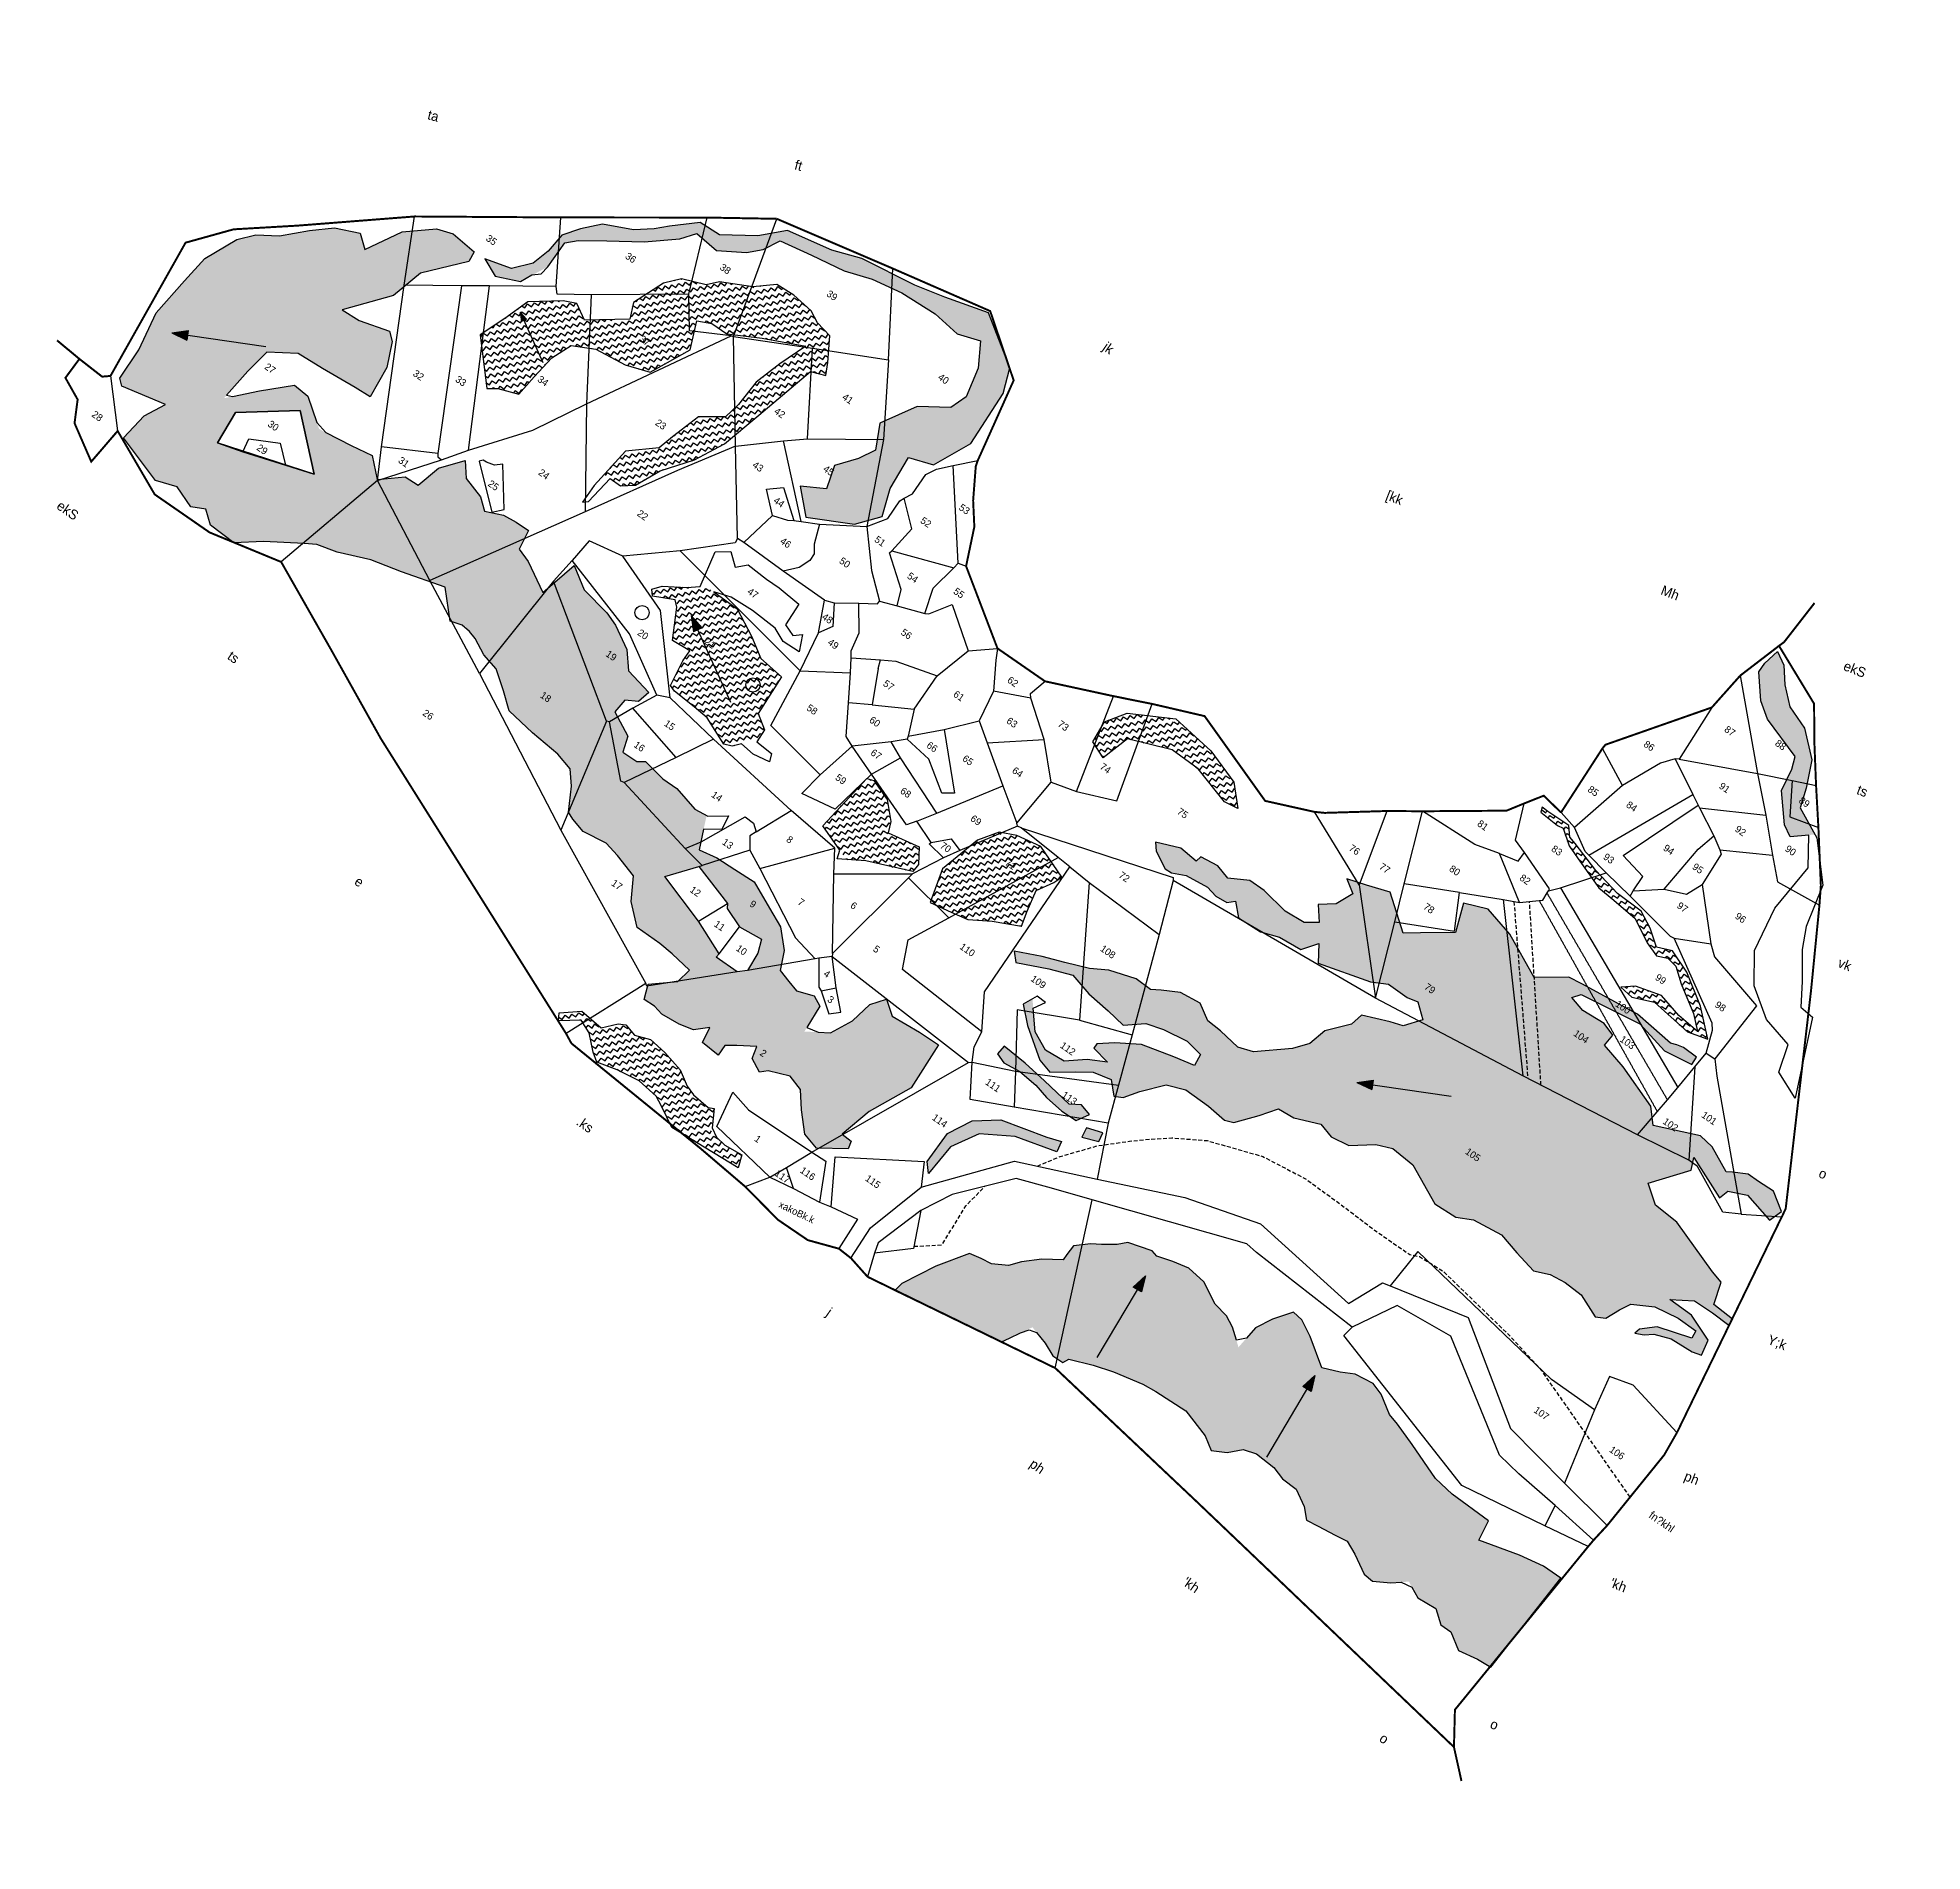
# Model space of a CAD drawing. Header units: metres. Extents: x 282143 to 284552, y 2020817 to 2023135.
import ezdxf
from ezdxf.enums import TextEntityAlignment as Align

# ---------------------------------------------------------------- set-up
doc = ezdxf.new("R2010")
doc.units = ezdxf.units.M
doc.header["$MEASUREMENT"] = 0
for name, pattern in [('DASHDOT', [1, 0.5, -0.25, 0, -0.25]), ('DASHED', [0.75, 0.5, -0.25]), ('DIVIDE', [1.25, 0.5, -0.25, 0, -0.25, 0, -0.25])]:
    doc.linetypes.add(name, pattern=pattern)
for name, color, linetype in [('LINE_CARTTRACK', 2, 'DASHED'), ('LINE_FOOTPATH', 1, 'DASHED'), ('POLY_HATCH', 12, 'Continuous'), ('POLY_PARCEL', 6, 'Continuous'), ('POLY_SUBPARCEL', 6, 'DASHED'), ('POLY_WATER', 4, 'Continuous'), ('SYM_ARROW', 1, 'Continuous'), ('SYM_WELL', 1, 'Continuous'), ('TEXT_MAPIN', 7, 'Continuous'), ('TEXT_MAPOUT', 7, 'Continuous'), ('TEXT_PARCEL', 7, 'Continuous'), ('V_BOUND_LINE', 7, 'Continuous'), ('V_BOUND_STREM_LINE', 7, 'DASHDOT'), ('V_DIVIDE_LINE', 7, 'DIVIDE')]:
    doc.layers.add(name, color=color, linetype=linetype)
doc.styles.add('TEXT_MAP', font='', dxfattribs={"height": 2.5})
doc.styles.get('TEXT_MAP').set_extended_font_data('Kruti Dev 050')
pattern_1 = [(322.30865, (281275.7933, 2021784.0457), (8.749688, 1.122203), [6.237643, -6.237643]), (52.30865, (281280.729, 2021780.232), (-1.122203, 8.749688), [6.237643, -6.237643])]

# ---------------------------------------------------------------- blocks, each defined once
blk = doc.blocks.new('ARROWASPECT')
h = blk.add_hatch(color=256)
h.paths.add_polyline_path([(2.85, -2.85), (3.72, -1.98), (0, 0)])
h.paths.add_polyline_path([(0, 0), (1.98, -3.72), (2.85, -2.85)])
for points in [[(0, 0), (17.15, -17.15)], [(0, 0), (1.98, -3.72)], [(0, 0), (3.72, -1.98)], [(3.72, -1.98), (1.98, -3.72)]]:
    blk.add_lwpolyline(points)
blk = doc.blocks.new('PAKKAWELL')
blk.add_circle((0, 0), 1.81)
blk = doc.blocks.new('5646323')
at = {"layer": 'POLY_HATCH'}
h = blk.add_hatch(dxfattribs=at)
h.set_pattern_fill('ZIGZAG', color=256, scale=49.901141, angle=-37.6914, style=0)
h.set_pattern_definition(pattern_1)
h.paths.add_polyline_path([(282351.3, 2022606.9), (282367.4, 2022580.7), (282386.1, 2022576.8), (282391.1, 2022556), (282419.5, 2022531.9), (282457.3, 2022531.8), (282524, 2022525), (282550.2, 2022513.2), (282592.7, 2022501.3), (282630.8, 2022483.9), (282685.5, 2022461.8), (282689.4, 2022418.2), (282708.4, 2022410.8), (282720.2, 2022394.4), (282730.2, 2022373), (282744.9, 2022354.4), (282752.7, 2022325.8), (282758.7, 2022300.2), (282786.6, 2022270.6), (282817.6, 2022241.8), (282832.4, 2022222.3), (282833, 2022200.1), (282827.2, 2022167.5), (282832.4, 2022158.3), (282844.6, 2022141.7), (282873.1, 2022125.3), (282887, 2022108.9), (282905.9, 2022082.2), (282901, 2022049.7), (282907.2, 2022016), (282934.9, 2021994.5), (282949.9, 2021980.5), (282970.9, 2021958.6), (282955.4, 2021944.8), (282917.4, 2021943.6), (282911.4, 2021924), (282923.9, 2021915.2), (282932.6, 2021904.5), (282953.9, 2021890.4), (282971.8, 2021882.2), (282992.9, 2021884.4), (282982.6, 2021865.8), (283001.6, 2021848.7), (283010.6, 2021860.3), (283026.1, 2021859.6), (283051.5, 2021856.9), (283044.8, 2021841.9), (283052.9, 2021824.3), (283064.2, 2021825.3), (283091.6, 2021817), (283103.9, 2021799.5), (283104, 2021773.6), (283106.7, 2021742.5), (283120.4, 2021723.8), (283160.9, 2021720.8), (283165.1, 2021730.4), (283153.9, 2021739.9), (283190, 2021766.8), (283245.1, 2021794.3), (283282.5, 2021846.9), (283259, 2021864.3), (283225.3, 2021886.4), (283219.2, 2021908.8), (283197.7, 2021902.8), (283174.7, 2021883.5), (283146, 2021869.4), (283112.9, 2021872.9), (283134.3, 2021904.3), (283127.6, 2021917.5), (283105.4, 2021925.1), (283096.5, 2021937.6), (283086, 2021952.1), (283092.4, 2021977.1), (283089.3, 2022007.6), (283076.7, 2022031.9), (283059, 2022066.5), (283035, 2022083.4), (283012.9, 2022099.7), (282991, 2022111), (283002.8, 2022154), (282988.4, 2022163), (282966.7, 2022190.2), (282949.5, 2022203.5), (282928.8, 2022226.8), (282917.8, 2022227.2), (282900.3, 2022239.9), (282907.7, 2022260), (282892.7, 2022291.7), (282906.3, 2022306.2), (282923.5, 2022303.4), (282937.3, 2022314.1), (282913.1, 2022343.3), (282912.3, 2022370.5), (282899.6, 2022402), (282889.1, 2022418.3), (282861.9, 2022448.9), (282851, 2022480.7), (282809.2, 2022448.5), (282792.7, 2022488.7), (282781.9, 2022505.1), (282794.9, 2022528.1), (282779.8, 2022539.8), (282764.4, 2022549.2), (282740.4, 2022555.7), (282736.2, 2022574.3), (282719.4, 2022598.5), (282719.2, 2022621.2), (282684.8, 2022613.2), (282657.8, 2022592.9), (282641.8, 2022604.5), (282606, 2022603.1), (282601.3, 2022634), (282575, 2022647.9), (282535.5, 2022671.2), (282523.3, 2022713.6), (282507.3, 2022728.4), (282462.4, 2022723.5), (282416.8, 2022716.5), (282448.6, 2022749.5), (282474.3, 2022772.4), (282514, 2022768.3), (282543.9, 2022747.6), (282584.2, 2022721.4), (282602.5, 2022708.5), (282625.6, 2022744.7), (282634.1, 2022777.6), (282631.5, 2022790.9), (282593.6, 2022806.5), (282572.6, 2022821.1), (282638.9, 2022836), (282674.6, 2022862.4), (282737.1, 2022874.1), (282744.5, 2022886), (282719, 2022910.5), (282698.1, 2022917.8), (282654.2, 2022916.3), (282605.4, 2022896.5), (282600.5, 2022917.2), (282568.4, 2022925.9), (282536.4, 2022924), (282497.9, 2022919.1), (282467.9, 2022922.1), (282443.5, 2022917.6), (282401.3, 2022895.4), (282374, 2022868.5), (282335.8, 2022829.5), (282311.6, 2022783.7), (282285.6, 2022749), (282287.6, 2022738.4), (282341.8, 2022712.5), (282313.9, 2022699.4), (282286, 2022672.7), (282324.1, 2022616.6)])
h.paths.add_polyline_path([(282405.3, 2022660.1), (282430.4, 2022697.6), (282512.7, 2022695.7), (282526.4, 2022613.9)], flags=16)
h.paths.add_polyline_path([(282945.6, 2022079.2), (282989.4, 2022089.8), (283023.6, 2022040.9), (283022.9, 2022034.4), (283037.4, 2022010.4), (283064.4, 2021993.1), (283058.8, 2021975.5), (283044.7, 2021954.4), (283031.5, 2021953.2), (283005.5, 2021973.3), (283009.6, 2021977.5), (282985.5, 2022020.3)], flags=16)
h = blk.add_hatch(dxfattribs=at)
h.set_pattern_fill('ZIGZAG', color=256, scale=49.901141, angle=-37.6914, style=0)
h.set_pattern_definition(pattern_1)
h.paths.add_polyline_path([(283297.4, 2022660.3), (283248.9, 2022641.6), (283241.6, 2022607.3), (283219.5, 2022597.8), (283188.7, 2022590.5), (283176.6, 2022561.4), (283143.5, 2022566.4), (283148.5, 2022527), (283210.2, 2022514.8), (283245.8, 2022522.8), (283258, 2022557.7), (283283.2, 2022595.9), (283314.6, 2022584.9), (283363.2, 2022609.5), (283407.8, 2022671.1), (283417.8, 2022703.3), (283394.5, 2022774.5), (283339.8, 2022797.5), (283302.6, 2022814.5), (283236.9, 2022851.9), (283199.4, 2022864.7), (283144.1, 2022892.6), (283106.3, 2022887.8), (283057.4, 2022891.5), (283033.6, 2022908.5), (282994.7, 2022906), (282975, 2022903.5), (282948.3, 2022903.4), (282909.6, 2022912.7), (282881, 2022908.2), (282857, 2022901.5), (282838.5, 2022881.9), (282818.6, 2022867.6), (282790.9, 2022862.4), (282757.4, 2022876.5), (282769.5, 2022853.9), (282801.4, 2022845.4), (282837.1, 2022862.2), (282860.1, 2022891.4), (282877.3, 2022893.6), (282914, 2022891.5), (282961.2, 2022887.6), (283006.9, 2022889.2), (283028.7, 2022894.5), (283052.5, 2022871.7), (283090.6, 2022867.4), (283111.9, 2022870.1), (283134.1, 2022879.7), (283173.3, 2022859.7), (283213.7, 2022837.3), (283248.7, 2022825.1), (283285.4, 2022805.6), (283326.7, 2022776.7), (283353.4, 2022750.1), (283382.3, 2022739.6), (283377.6, 2022704.8), (283360.5, 2022669.2), (283340.4, 2022656.6)])
h = blk.add_hatch(dxfattribs=at)
h.set_pattern_fill('ZIGZAG', color=256, scale=49.901141, angle=-37.6914, style=0)
h.set_pattern_definition(pattern_1)
h.paths.add_polyline_path([(282938, 2022790.3), (282880.2, 2022792.1), (282871.6, 2022813.5), (282854.3, 2022818), (282809.2, 2022818.8), (282779.2, 2022799.2), (282746.6, 2022780), (282751.3, 2022711.3), (282765.5, 2022710.7), (282791.6, 2022702.3), (282812.3, 2022723.3), (282836, 2022746.4), (282861.7, 2022760.5), (282892.5, 2022754.4), (282928.8, 2022732.4), (282960.2, 2022721.4), (283012.8, 2022747.3), (283023.1, 2022783.7), (283042, 2022779.4), (283060.5, 2022765.1), (283104.9, 2022757.4), (283159.9, 2022744.4), (283125.9, 2022723.4), (283094.5, 2022701.9), (283070.5, 2022674.6), (283053.2, 2022659.9), (283018.8, 2022661.3), (282984.3, 2022637.7), (282966.8, 2022624.6), (282923.7, 2022622.5), (282895, 2022594.4), (282915.1, 2022578.8), (282934.3, 2022578.8), (282966.4, 2022595.4), (283010.8, 2022606.9), (283050.1, 2022625.3), (283095.8, 2022659.5), (283164.2, 2022711.6), (283183.3, 2022705.7), (283187, 2022722.1), (283191, 2022755.9), (283176.3, 2022773.2), (283169.2, 2022789), (283148.2, 2022809.7), (283127.1, 2022824.5), (283096.5, 2022823.1), (283054.4, 2022831.9), (283037.3, 2022828.9), (283006.1, 2022838.2), (282983.3, 2022833.6), (282943.7, 2022811)])
h = blk.add_hatch(dxfattribs=at)
h.set_pattern_fill('ZIGZAG', color=256, scale=49.901141, angle=-37.6914, style=0)
h.set_pattern_definition(pattern_1)
h.paths.add_polyline_path([(282992.2, 2022364.4), (282982.8, 2022352.3), (282965.5, 2022321.6), (282970.1, 2022314.4), (282994.1, 2022293.1), (283010, 2022278), (283019.4, 2022261.5), (283029.5, 2022243.6), (283039.8, 2022240.3), (283068.9, 2022246.5), (283071.4, 2022244.3), (283081.9, 2022259.2), (283075.1, 2022280.1), (283107.2, 2022325.2), (283082.2, 2022350), (283071.7, 2022379.2), (283055.2, 2022415), (283017.2, 2022445.5), (282992.1, 2022445.3), (282961.6, 2022448.6), (282948, 2022445.4), (282948.6, 2022436.6), (282980.3, 2022429.6), (282971.1, 2022378.8)])
h = blk.add_hatch(dxfattribs=at)
h.set_pattern_fill('ZIGZAG', color=256, scale=49.901141, angle=-37.6914, style=0)
h.set_pattern_definition(pattern_1)
h.paths.add_polyline_path([(284402.9, 2022116.1), (284412.1, 2022151.6), (284404.8, 2022192.5), (284387.4, 2022220.6), (284382.4, 2022248.8), (284382.6, 2022274.2), (284375.5, 2022291.8), (284358.7, 2022278), (284350.5, 2022267.3), (284351.1, 2022230.3), (284358.3, 2022206.5), (284390.8, 2022157.1), (284385.9, 2022141.4), (284371.5, 2022114.8), (284373, 2022071), (284379.1, 2022055.3), (284411, 2022056.7), (284393.7, 2022091.5)])
h.paths.add_polyline_path([(283320.3, 2021748.2), (283288.1, 2021733.7), (283260.2, 2021699.6), (283261.2, 2021684.3), (283291, 2021716.4), (283328.2, 2021731.2), (283374, 2021725.6), (283426, 2021703.2), (283432.7, 2021716.2), (283414.2, 2021722.5), (283356.8, 2021747.5)])
h.paths.add_polyline_path([(283416.3, 2021773), (283435.1, 2021754.5), (283452.6, 2021741.7), (283470, 2021748.5), (283460.5, 2021761.5), (283444.8, 2021763.1), (283414.9, 2021794.3), (283391.4, 2021818.2), (283366.1, 2021840.9), (283356.8, 2021831.9), (283364.3, 2021819.7), (283384.1, 2021807.7), (283403.7, 2021789.3)])
h.paths.add_polyline_path([(283465.3, 2021731.7), (283458.5, 2021720.3), (283479.9, 2021713.5), (283485.8, 2021724.2)])
h = blk.add_hatch(dxfattribs=at)
h.set_pattern_fill('ZIGZAG', color=256, scale=49.901141, angle=-37.6914, style=0)
h.set_pattern_definition(pattern_1)
h.paths.add_polyline_path([(283232.6, 2022119.8), (283236.5, 2022134.2), (283233.4, 2022162.4), (283217.7, 2022187.3), (283209, 2022190.4), (283173.5, 2022156.3), (283150, 2022133), (283177.3, 2022089), (283202.4, 2022085.9), (283261.1, 2022069.1), (283268.8, 2022077.8), (283270.9, 2022100.3)])
h.paths.add_polyline_path([(283359.1, 2022000.7), (283396, 2021992.4), (283403.9, 2022011.1), (283416.7, 2022037.1), (283439.9, 2022045.8), (283450.5, 2022052.3), (283425.6, 2022092.7), (283396.1, 2022108.1), (283373.6, 2022113.5), (283345.7, 2022104.8), (283299.3, 2022070.8), (283281.3, 2022028.6), (283307.5, 2022014.8), (283328, 2022004.5)])
h.paths.add_polyline_path([(283599.3, 2022206.8), (283631, 2022180.8), (283662.4, 2022137.3), (283678.7, 2022127.7), (283675.2, 2022161.4), (283648.1, 2022203), (283605.9, 2022246), (283544.5, 2022256.5), (283514.9, 2022246.9), (283498.8, 2022222.3), (283510.7, 2022201.3), (283542.9, 2022223.7)])
h = blk.add_hatch(dxfattribs=at)
h.set_pattern_fill('ZIGZAG', color=256, scale=49.901141, angle=-37.6914, style=0)
h.set_pattern_definition(pattern_1)
h.paths.add_polyline_path([(284184.8, 2021970.8), (284155.8, 2021994.8), (284130.1, 2022025.2), (284105.4, 2022061.2), (284098.9, 2022069.4), (284098.4, 2022084.4), (284072.7, 2022103.4), (284066, 2022109.4), (284063.7, 2022103.1), (284084.2, 2022084.9), (284091, 2022081.2), (284097.6, 2022058.4), (284110.2, 2022038.1), (284132.5, 2022003.2), (284151, 2021986.5), (284176.9, 2021961.6), (284190.5, 2021930.1), (284201.4, 2021912.9), (284215.9, 2021909.2), (284225.4, 2021898.6), (284231.1, 2021875.7), (284244.7, 2021837), (284248.6, 2021813.8), (284225.8, 2021835.5), (284205.1, 2021861.9), (284172.9, 2021875.5), (284154.2, 2021875.4), (284167.3, 2021862.1), (284195.7, 2021853.9), (284235.8, 2021814), (284261.4, 2021803.3), (284254.1, 2021846), (284238.8, 2021890), (284222, 2021918.3), (284202.2, 2021924), (284195.4, 2021948.6)])
h = blk.add_hatch(dxfattribs=at)
h.set_pattern_fill('ZIGZAG', color=256, scale=49.901141, angle=-37.6914, style=0)
h.set_pattern_definition(pattern_1)
h.paths.add_polyline_path([(284151.8, 2021774), (284129.5, 2021802.6), (284140.6, 2021814.9), (284130.5, 2021830.2), (284104.1, 2021848.2), (284090.9, 2021865.6), (284102.9, 2021868.5), (284175.9, 2021827.3), (284205.5, 2021791.6), (284239, 2021772.2), (284245.7, 2021781.5), (284229.7, 2021794.6), (284221.4, 2021798.5), (284213.4, 2021800.7), (284190, 2021823.6), (284173.4, 2021839.7), (284104.7, 2021882.3), (284088.5, 2021891.6), (284044.6, 2021893.2), (284016.2, 2021949.9), (283990.5, 2021983.4), (283959.7, 2021992.7), (283947.2, 2021955.6), (283902.8, 2021957.6), (283880.9, 2021958.5), (283866.8, 2022011.3), (283837.2, 2022022), (283812.8, 2022031.2), (283819.5, 2022011.6), (283797.7, 2022000.2), (283774.5, 2022000.4), (283774.7, 2021977.6), (283755.6, 2021978.4), (283732.2, 2021994.1), (283706.9, 2022021.8), (283689.2, 2022035.4), (283661.3, 2022040), (283649.6, 2022056.3), (283628.5, 2022068.6), (283622.3, 2022063.7), (283603.7, 2022081.3), (283572, 2022090.5), (283572.1, 2022079.1), (283582.4, 2022055.9), (283590.3, 2022050.5), (283608.7, 2022046), (283634.8, 2022029.8), (283645, 2022017.9), (283658.4, 2022009.2), (283669.7, 2022010.2), (283672.4, 2021988.7), (283699.5, 2021969.4), (283723.2, 2021961.5), (283749.5, 2021944.4), (283772.9, 2021950.6), (283770.6, 2021925.8), (283836, 2021898.6), (283858.8, 2021894.7), (283881.6, 2021876.3), (283894.7, 2021870.2), (283899.9, 2021846.8), (283874.8, 2021840.4), (283858.6, 2021846.5), (283822.2, 2021856.8), (283809.1, 2021846.1), (283774.9, 2021839.4), (283755, 2021824.1), (283732.5, 2021819), (283682.7, 2021817.2), (283663.2, 2021824.5), (283642.2, 2021846.4), (283626.8, 2021859.9), (283618, 2021882.9), (283593.8, 2021897.5), (283569.1, 2021902.1), (283555.7, 2021903.6), (283538.4, 2021917.8), (283504, 2021930.6), (283479.4, 2021934.3), (283448.7, 2021943.6), (283420.2, 2021952.7), (283385, 2021961.3), (283386.4, 2021946.5), (283427.8, 2021936.3), (283458.1, 2021926.6), (283477.2, 2021902.2), (283500.6, 2021879.3), (283518.6, 2021859.7), (283547.6, 2021860.7), (283569.7, 2021851.7), (283599, 2021835.4), (283615, 2021817.5), (283606.8, 2021803.7), (283581, 2021816.3), (283540.6, 2021833.9), (283506.8, 2021838.2), (283484.1, 2021838), (283479.8, 2021832.5), (283496.2, 2021814.1), (283470.6, 2021818.6), (283441.1, 2021818), (283418.3, 2021833.2), (283406.1, 2021857.1), (283405.1, 2021899.3), (283392.8, 2021893.2), (283396.8, 2021866), (283410.3, 2021820.8), (283422.3, 2021805.1), (283455.2, 2021803.8), (283477.3, 2021802.1), (283500, 2021791.8), (283501.9, 2021770.2), (283513.9, 2021767.8), (283535.3, 2021774.6), (283569.4, 2021781.2), (283594.1, 2021773.5), (283622, 2021751.1), (283641.3, 2021732.2), (283652.8, 2021729), (283685.6, 2021735.9), (283710.6, 2021743.2), (283729.4, 2021731), (283763.5, 2021720.8), (283775.6, 2021704.2), (283797.7, 2021692), (283831.9, 2021691.4), (283853.6, 2021685.1), (283877.8, 2021663.1), (283903, 2021612.2), (283929, 2021593.7), (283951.4, 2021589.3), (283986, 2021568.3), (284004.4, 2021544.5), (284024.3, 2021520.2), (284045, 2021514.7), (284063.8, 2021503.4), (284083.2, 2021486.8), (284099.6, 2021458), (284113.1, 2021455.6), (284131, 2021465.2), (284145.6, 2021471.6), (284176.3, 2021466.4), (284205.2, 2021450.6), (284226.5, 2021433.3), (284221.3, 2021424.4), (284177.8, 2021441.2), (284155.3, 2021439.2), (284149.1, 2021434.3), (284160.8, 2021431.7), (284173, 2021431.9), (284194.9, 2021424.7), (284220.8, 2021407.1), (284232.4, 2021402.2), (284241.8, 2021420.7), (284222.1, 2021453.7), (284195.7, 2021474.8), (284227.1, 2021471.6), (284249.2, 2021455.3), (284269.1, 2021438.3), (284274.1, 2021445.7), (284251.5, 2021465.6), (284262, 2021493.8), (284251.6, 2021507.5), (284209.5, 2021573), (284183.6, 2021595.9), (284175.8, 2021624.5), (284231.4, 2021638), (284235.7, 2021654), (284265.7, 2021601), (284276.6, 2021608.7), (284301.5, 2021602.4), (284327.6, 2021569.3), (284343.5, 2021579.6), (284334.7, 2021605.7), (284316.1, 2021619.3), (284303.5, 2021629), (284283.9, 2021632.9), (284275.6, 2021633.6), (284259.6, 2021666.2), (284245.4, 2021681.2), (284186, 2021697.2), (284184.2, 2021722)])
h = blk.add_hatch(dxfattribs=at)
h.set_pattern_fill('ZIGZAG', color=256, scale=49.901141, angle=-37.6914, style=0)
h.set_pattern_definition(pattern_1)
h.paths.add_polyline_path([(282899.6, 2021820.9), (282919.9, 2021800.3), (282926.2, 2021787.4), (282937.9, 2021759.8), (283019.7, 2021703.9), (283025.3, 2021720.4), (283004.1, 2021733.6), (282988, 2021751.2), (282993.1, 2021780.8), (282985.6, 2021782.6), (282967.5, 2021799.8), (282960.1, 2021811.1), (282952.4, 2021832.4), (282933.9, 2021855.5), (282916.7, 2021872.9), (282896.7, 2021879.4), (282886.3, 2021893.1), (282876.5, 2021895), (282854.8, 2021890.9), (282831, 2021913.3), (282802.4, 2021912.8), (282801, 2021902.7), (282829.7, 2021902.2), (282839.1, 2021885.3), (282842.8, 2021860.7), (282847, 2021847.8), (282872.1, 2021836.5)])
h = blk.add_hatch(dxfattribs=at)
h.set_pattern_fill('ZIGZAG', color=256, scale=49.901141, angle=-37.6914, style=0)
h.set_pattern_definition(pattern_1)
h.paths.add_polyline_path([(283754.4, 2021197.5), (283769.6, 2021189), (283778.2, 2021171.9), (283788.8, 2021146), (283799.1, 2021136.4), (283822.3, 2021133), (283845.2, 2021133.5), (283855.5, 2021112.2), (283877.6, 2021097.5), (283883, 2021076.4), (283895.1, 2021067), (283903.7, 2021042.7), (283927.2, 2021030.2), (283943.6, 2021019.1), (284038.8, 2021127.7), (284017.6, 2021144.1), (283987.8, 2021159.8), (283936.8, 2021181.5), (283950.6, 2021205.6), (283905.9, 2021241.7), (283885.9, 2021262.8), (283858.3, 2021307.5), (283841.2, 2021334.4), (283831.8, 2021347.3), (283822.5, 2021373.8), (283813, 2021387.6), (283790.8, 2021400.7), (283771.7, 2021404.2), (283748.5, 2021411.2), (283736, 2021451.5), (283726.4, 2021473.4), (283716.4, 2021483.5), (283689.1, 2021476.4), (283666.8, 2021466.3), (283644, 2021442.7), (283637.9, 2021468.5), (283630.9, 2021483.5), (283617.1, 2021499), (283604.2, 2021528.3), (283586, 2021546.4), (283566.1, 2021556.2), (283546.4, 2021564.1), (283540.5, 2021571.1), (283510, 2021583.2), (283496.5, 2021581.5), (283476.4, 2021582.6), (283463, 2021584.1), (283440.9, 2021582.6), (283431.8, 2021571.9), (283426.7, 2021565.3), (283399.6, 2021567.8), (283373.9, 2021565.8), (283357.1, 2021561.9), (283335.4, 2021565), (283322.6, 2021572.5), (283308, 2021579.7), (283264.3, 2021565.9), (283220, 2021546.1), (283210.9, 2021537.6), (283343.1, 2021465.3), (283353.5, 2021469.4), (283383.3, 2021481.8), (283398.3, 2021460.6), (283407.2, 2021444), (283419.7, 2021435.1), (283427.4, 2021438.8), (283458.2, 2021429.6), (283483.6, 2021419.6), (283520, 2021402), (283536.1, 2021392), (283572.7, 2021365.3), (283595.6, 2021332.3), (283602.6, 2021313.2), (283622.6, 2021309.8), (283643.2, 2021312.5), (283660, 2021306), (283681, 2021287.3), (283691.5, 2021272.7), (283707.9, 2021258.4), (283717.2, 2021236), (283719, 2021218.5), (283733.3, 2021209.8)])
at = {"layer": 'LINE_CARTTRACK', "ltscale": 10, "flags": 128}
for points in [[(284023.7, 2021991.3), (284029.7, 2021765.5)], [(284046, 2021756), (284043.5, 2021990.4)]]:
    blk.add_lwpolyline(points, dxfattribs=at)
at = {"layer": 'LINE_FOOTPATH', "ltscale": 10, "flags": 128}
for points in [[(283400.2, 2021686.4), (283429.8, 2021697), (283478.4, 2021708.3), (283519, 2021711.9), (283539.4, 2021713), (283573.2, 2021713.3), (283617.7, 2021707.6), (283687.4, 2021683.8), (283741.2, 2021652), (283788.3, 2021613.6), (283824.6, 2021582.8), (283868, 2021549.3), (283880.2, 2021546.1), (283909.7, 2021525.5), (283988.4, 2021440.9), (284027.6, 2021393.8)], [(283238.1, 2021592.5), (283273.9, 2021592.6), (283306.7, 2021640.6), (283332.2, 2021664.1)], [(284132.1, 2021226.3), (284027.6, 2021393.8)]]:
    blk.add_lwpolyline(points, dxfattribs=at)
at = {"layer": 'POLY_HATCH'}
for points in [[(283282.5, 2021846.9), (283245.1, 2021794.3), (283190, 2021766.8), (283153.9, 2021739.9), (283165.1, 2021730.4), (283160.9, 2021720.8), (283120.4, 2021723.8), (283106.7, 2021742.5), (283104, 2021773.6), (283103.9, 2021799.5), (283091.6, 2021817), (283064.2, 2021825.3), (283052.9, 2021824.3), (283044.8, 2021841.9), (283051.5, 2021856.9), (283026.1, 2021859.6), (283010.6, 2021860.3), (283001.6, 2021848.7), (282982.6, 2021865.8), (282992.9, 2021884.4), (282971.8, 2021882.2), (282953.9, 2021890.4), (282932.6, 2021904.5), (282923.9, 2021915.2), (282911.4, 2021924), (282917.4, 2021943.6), (282955.4, 2021944.8), (282970.9, 2021958.6), (282949.9, 2021980.5), (282934.9, 2021994.5), (282907.2, 2022016), (282901, 2022049.7), (282905.9, 2022082.2), (282887, 2022108.9), (282873.1, 2022125.3), (282844.6, 2022141.7), (282832.4, 2022158.3), (282827.2, 2022167.5), (282833, 2022200.1), (282832.4, 2022222.3), (282817.6, 2022241.8), (282786.6, 2022270.6), (282758.7, 2022300.2), (282752.7, 2022325.8), (282744.9, 2022354.4), (282730.2, 2022373), (282720.2, 2022394.4), (282713.6, 2022403.6), (282704.3, 2022412.4), (282689.4, 2022418.2), (282685.5, 2022461.8), (282630.8, 2022483.9), (282592.7, 2022501.3), (282550.2, 2022513.2), (282525.1, 2022524.5), (282508.9, 2022526.6), (282457.3, 2022531.8), (282419.5, 2022531.9), (282391.1, 2022556), (282386.1, 2022576.8), (282367.4, 2022580.7), (282351.3, 2022606.9), (282324.1, 2022616.6), (282286, 2022672.7), (282313.9, 2022699.4), (282341.8, 2022712.5), (282287.6, 2022738.4), (282285.6, 2022749), (282311.6, 2022783.7), (282335.8, 2022829.5), (282374, 2022868.5), (282401.3, 2022895.4), (282443.5, 2022917.6), (282467.9, 2022922.1), (282497.9, 2022919.1), (282536.4, 2022924), (282568.4, 2022925.9), (282600.5, 2022917.2), (282605.4, 2022896.5), (282654.2, 2022916.3), (282698.1, 2022917.8), (282719, 2022910.5), (282744.5, 2022886), (282737.1, 2022874.1), (282674.6, 2022862.4), (282638.9, 2022836), (282572.6, 2022821.1), (282593.6, 2022806.5), (282631.5, 2022790.9), (282634.1, 2022777.6), (282625.6, 2022744.7), (282602.5, 2022708.5), (282584.2, 2022721.4), (282543.9, 2022747.6), (282514, 2022768.3), (282474.3, 2022772.4), (282448.6, 2022749.5), (282420.1, 2022720), (282427.6, 2022718.2), (282462.4, 2022723.5), (282507.3, 2022728.4), (282523.3, 2022713.6), (282533.1, 2022679.4), (282543.9, 2022666.2), (282575, 2022647.9), (282601.3, 2022634), (282606, 2022603.1), (282606, 2022603.1)], [(282828.2, 2022853.7), (282837.1, 2022862.2), (282860.1, 2022891.4), (282877.3, 2022893.6), (282914, 2022891.5), (282961.2, 2022887.6), (283006.9, 2022889.2), (283028.7, 2022894.5), (283052.5, 2022871.7), (283090.6, 2022867.4), (283111.9, 2022870.1), (283134.1, 2022879.7), (283173.3, 2022859.7), (283213.7, 2022837.3), (283248.7, 2022825.1), (283285.4, 2022805.6), (283326.7, 2022776.7), (283353.4, 2022750.1), (283382.3, 2022739.6), (283377.6, 2022704.8), (283360.5, 2022669.2), (283340.4, 2022656.6), (283297.4, 2022660.3), (283248.9, 2022641.6), (283241.6, 2022607.3), (283219.5, 2022597.8), (283188.7, 2022590.5), (283176.6, 2022561.4), (283143.5, 2022566.4), (283148.5, 2022527), (283210.2, 2022514.8), (283245.8, 2022522.8), (283258, 2022557.7), (283283.2, 2022595.9), (283314.6, 2022584.9), (283363.2, 2022609.5), (283407.8, 2022671.1), (283417.8, 2022703.3), (283394.5, 2022774.5), (283339.8, 2022797.5), (283302.6, 2022814.5), (283236.9, 2022851.9), (283199.4, 2022864.7), (283144.1, 2022892.6), (283106.3, 2022887.8), (283057.4, 2022891.5), (283033.6, 2022908.5), (282994.7, 2022906), (282975, 2022903.5), (282948.3, 2022903.4), (282909.6, 2022912.7), (282881, 2022908.2), (282857, 2022901.5), (282838.5, 2022881.9), (282818.6, 2022867.6), (282790.9, 2022862.4), (282757.4, 2022876.5)], [(282757.4, 2022876.5), (282769.5, 2022853.9), (282801.4, 2022845.4), (282816.2, 2022853.2)], [(282816.2, 2022853.2), (282828.2, 2022853.7)], [(282873.2, 2022560.9), (282902.2, 2022588.8), (282915.1, 2022578.8), (282934.3, 2022578.8), (282966.4, 2022595.4), (283010.8, 2022606.9), (283050.1, 2022625.3), (283095.8, 2022659.5), (283164.2, 2022711.6), (283183.3, 2022705.7), (283187, 2022722.1), (283191, 2022755.9), (283176.3, 2022773.2), (283169.2, 2022789), (283148.2, 2022809.7), (283127.1, 2022824.5), (283096.5, 2022823.1), (283054.4, 2022831.9), (283037.3, 2022828.9), (283006.1, 2022838.2), (282983.3, 2022833.6), (282943.7, 2022811), (282938, 2022790.3), (282880.2, 2022792.1), (282871.6, 2022813.5), (282854.3, 2022818), (282809.2, 2022818.8), (282779.2, 2022799.2), (282746.6, 2022780), (282751.3, 2022711.3), (282765.5, 2022710.7), (282791.6, 2022702.3), (282812.3, 2022723.3), (282836, 2022746.4), (282861.7, 2022760.5), (282892.5, 2022754.4), (282928.8, 2022732.4), (282960.2, 2022721.4), (283012.8, 2022747.3), (283023.1, 2022783.7), (283042, 2022779.4), (283060.5, 2022765.1), (283104.9, 2022757.4), (283159.9, 2022744.4), (283125.9, 2022723.4), (283094.5, 2022701.9), (283070.5, 2022674.6), (283053.2, 2022659.9), (283018.8, 2022661.3), (282984.3, 2022637.7), (282966.8, 2022624.6), (282923.7, 2022622.5), (282881.4, 2022581.2), (282865.7, 2022560.8), (282873.2, 2022560.9)], [(282430.4, 2022697.6), (282512.7, 2022695.7), (282526.4, 2022613.9), (282405.3, 2022660.1), (282430.4, 2022697.6)], [(282606, 2022603.1), (282641.8, 2022604.5), (282657.8, 2022592.9), (282684.8, 2022613.2), (282719.2, 2022621.2), (282719.4, 2022598.5), (282736.2, 2022574.3), (282740.4, 2022555.7), (282764.4, 2022549.2), (282779.8, 2022539.8), (282794.9, 2022528.1), (282781.9, 2022505.1), (282792.7, 2022488.7), (282809.2, 2022448.5), (282851, 2022480.7), (282861.9, 2022448.9), (282889.1, 2022418.3), (282899.6, 2022402), (282912.3, 2022370.5), (282913.1, 2022343.3), (282937.3, 2022314.1), (282923.5, 2022303.4), (282906.3, 2022306.2), (282892.7, 2022291.7), (282907.7, 2022260), (282900.3, 2022239.9), (282917.8, 2022227.2), (282928.8, 2022226.8), (282949.5, 2022203.5), (282966.7, 2022190.2), (282988.4, 2022163), (283004.2, 2022153.2), (283030.7, 2022152), (283021.1, 2022135.3), (282998.1, 2022136.9), (282991, 2022111), (283012.9, 2022099.7), (283035, 2022083.4), (283059, 2022066.5), (283076.7, 2022031.9), (283089.3, 2022007.6), (283092.4, 2021977.1), (283086, 2021952.1), (283096.5, 2021937.6), (283105.4, 2021925.1), (283127.6, 2021917.5), (283134.3, 2021904.3), (283116.3, 2021877.9), (283130.4, 2021871), (283146, 2021869.4), (283174.7, 2021883.5), (283197.7, 2021902.8), (283219.2, 2021908.8), (283225.3, 2021886.4), (283259, 2021864.3), (283282.5, 2021846.9)], [(283086.2, 2022218.2), (283066.1, 2022229.1), (283051.9, 2022242.9), (283039.8, 2022240.3), (283029.5, 2022243.6), (283019.4, 2022261.5), (283010, 2022278), (282994.1, 2022293.1), (282970.1, 2022314.4), (282965.5, 2022321.6), (282982.8, 2022352.3), (282992.2, 2022364.4), (282971.1, 2022378.8), (282978.7, 2022420.8), (282976.9, 2022430.4), (282948.6, 2022436.6), (282948, 2022445.4), (282961.6, 2022448.6), (282992.1, 2022445.3), (283009.8, 2022445.5), (283031.2, 2022488.7), (283051, 2022488.1), (283055.6, 2022467.9), (283072, 2022470), (283094.7, 2022450.6), (283110.2, 2022438.6), (283133.8, 2022416.7), (283115.8, 2022391.1), (283124.3, 2022377.2), (283136.7, 2022377.7), (283131.2, 2022356.2), (283111.7, 2022370.3), (283102.2, 2022387.8), (283074.8, 2022411.8), (283048.5, 2022430.2), (283026.8, 2022437.8), (283055.2, 2022415), (283071.7, 2022379.2), (283082.2, 2022350), (283107.2, 2022325.2), (283075.1, 2022280.1), (283081.9, 2022259.2), (283071.4, 2022244.3), (283089.5, 2022228.5), (283086.2, 2022218.2)], [(284368.3, 2021722.8), (284349.5, 2021756.8), (284362.9, 2021791.5), (284337.3, 2021824.7), (284323.5, 2021868.2), (284326.6, 2021913.3), (284354.9, 2021965.7), (284400.1, 2022014.7), (284403, 2022056.3), (284379.1, 2022055.3), (284373, 2022071), (284371.5, 2022114.8), (284385.9, 2022141.4), (284390.8, 2022157.1), (284358.3, 2022206.5), (284351.1, 2022230.3), (284350.5, 2022267.3), (284358.7, 2022278), (284375.5, 2022291.8), (284382.6, 2022274.2), (284382.4, 2022248.8), (284387.4, 2022220.6), (284404.8, 2022192.5), (284412.1, 2022151.6), (284402.9, 2022116.1), (284393.7, 2022091.5), (284413.2, 2022052.1), (284417.5, 2021991.5), (284393.9, 2021940.4), (284387.3, 2021911.4), (284385, 2021870.6), (284381.7, 2021837.9), (284395.7, 2021824.6), (284368.3, 2021722.8)], [(283662.4, 2022137.3), (283631, 2022180.8), (283599.3, 2022206.8), (283542.9, 2022223.7), (283510.7, 2022201.3), (283498.8, 2022222.3), (283514.9, 2022246.9), (283544.5, 2022256.5), (283605.9, 2022246), (283648.1, 2022203), (283675.2, 2022161.4), (283678.7, 2022127.7), (283662.4, 2022137.3)], [(283165.9, 2022090.5), (283169.7, 2022101.3), (283150, 2022133), (283173.5, 2022156.3), (283209, 2022190.4), (283217.7, 2022187.3), (283233.4, 2022162.4), (283236.5, 2022134.2), (283232.6, 2022119.8), (283270.9, 2022100.3), (283268.8, 2022077.8), (283261.1, 2022069.1), (283202.4, 2022085.9), (283165.9, 2022090.5)], [(283281.3, 2022028.6), (283307.5, 2022014.8), (283328, 2022004.5), (283359.1, 2022000.7), (283396, 2021992.4), (283403.9, 2022011.1), (283416.7, 2022037.1), (283439.9, 2022045.8), (283450.5, 2022052.3), (283425.6, 2022092.7), (283396.1, 2022108.1), (283373.6, 2022113.5), (283345.7, 2022104.8), (283299.3, 2022070.8), (283281.3, 2022028.6)], [(284261.4, 2021803.3), (284261.4, 2021803.3), (284254.1, 2021846), (284238.8, 2021890), (284222, 2021918.3), (284202.2, 2021924), (284195.4, 2021948.6), (284184.8, 2021970.8), (284155.8, 2021994.8), (284130.1, 2022025.2), (284105.4, 2022061.2), (284098.9, 2022069.4), (284098.4, 2022084.4), (284072.7, 2022103.4), (284066, 2022109.4), (284063.7, 2022103.1), (284084.2, 2022084.9), (284091, 2022081.2), (284097.6, 2022058.4), (284110.2, 2022038.1), (284132.5, 2022003.2), (284151, 2021986.5), (284176.9, 2021961.6), (284190.5, 2021930.1), (284201.4, 2021912.9), (284215.9, 2021909.2), (284225.4, 2021898.6), (284231.1, 2021875.7), (284244.7, 2021837), (284248.6, 2021813.8), (284225.8, 2021835.5), (284205.1, 2021861.9), (284172.9, 2021875.5), (284154.2, 2021875.4), (284167.3, 2021862.1), (284195.7, 2021853.9), (284235.8, 2021814), (284235.8, 2021814), (284261.4, 2021803.3)], [(282945.6, 2022079.2), (282989.4, 2022089.8), (283023.6, 2022040.9), (283022.9, 2022034.4), (283037.4, 2022010.4), (283064.4, 2021993.1), (283058.8, 2021975.5), (283044.7, 2021954.4), (283031.5, 2021953.2), (283005.5, 2021973.3), (283009.6, 2021977.5), (282985.5, 2022020.3), (282945.6, 2022079.2)], [(284245.7, 2021781.5), (284229.7, 2021794.6), (284221.4, 2021798.5), (284213.4, 2021800.7), (284190, 2021823.6), (284173.4, 2021839.7), (284104.7, 2021882.3), (284088.5, 2021891.6), (284044.6, 2021893.2), (284016.2, 2021949.9), (283990.5, 2021983.4), (283959.7, 2021992.7), (283947.2, 2021955.6), (283902.8, 2021957.6), (283880.9, 2021958.5), (283866.8, 2022011.3), (283837.2, 2022022), (283812.8, 2022031.2), (283819.5, 2022011.6), (283797.7, 2022000.2), (283774.5, 2022000.4), (283774.7, 2021977.6), (283755.6, 2021978.4), (283732.2, 2021994.1), (283706.9, 2022021.8), (283689.2, 2022035.4), (283661.3, 2022040), (283649.6, 2022056.3), (283628.5, 2022068.6), (283622.3, 2022063.7), (283603.7, 2022081.3), (283572, 2022090.5), (283572.1, 2022079.1), (283582.4, 2022055.9), (283590.3, 2022050.5), (283608.7, 2022046), (283634.8, 2022029.8), (283645, 2022017.9), (283658.4, 2022009.2), (283669.7, 2022010.2), (283672.4, 2021988.7), (283699.5, 2021969.4), (283723.2, 2021961.5), (283749.5, 2021944.4), (283772.9, 2021950.6), (283770.6, 2021925.8), (283836, 2021898.6), (283858.8, 2021894.7), (283881.6, 2021876.3), (283894.7, 2021870.2), (283899.9, 2021846.8), (283874.8, 2021840.4), (283858.6, 2021846.5), (283822.2, 2021856.8), (283809.1, 2021846.1), (283774.9, 2021839.4), (283755, 2021824.1), (283732.5, 2021819), (283682.7, 2021817.2), (283663.2, 2021824.5), (283642.2, 2021846.4), (283626.8, 2021859.9), (283618, 2021882.9), (283593.8, 2021897.5), (283569.1, 2021902.1), (283555.7, 2021903.6), (283538.4, 2021917.8), (283504, 2021930.6), (283479.4, 2021934.3), (283448.7, 2021943.6), (283420.2, 2021952.7), (283385, 2021961.3), (283386.4, 2021946.5), (283427.8, 2021936.3), (283458.1, 2021926.6), (283477.2, 2021902.2), (283500.6, 2021879.3), (283518.6, 2021859.7), (283547.6, 2021860.7), (283569.7, 2021851.7), (283599, 2021835.4), (283615, 2021817.5), (283606.8, 2021803.7), (283581, 2021816.3), (283540.6, 2021833.9), (283506.8, 2021838.2), (283484.1, 2021838), (283479.8, 2021832.5), (283496.2, 2021814.1), (283470.6, 2021818.6), (283441.1, 2021818), (283418.3, 2021833.2), (283406.1, 2021857.1), (283405.4, 2021887.5), (283421.4, 2021893.7), (283411.2, 2021902.4), (283392.8, 2021893.2), (283396.8, 2021866), (283410.3, 2021820.8), (283422.3, 2021805.1), (283455.2, 2021803.8), (283477.3, 2021802.1), (283500, 2021791.8), (283501.9, 2021770.2)], [(283019.7, 2021703.9), (282937.9, 2021759.8), (282926.2, 2021787.4), (282919.9, 2021800.3), (282899.6, 2021820.9), (282872.1, 2021836.5), (282847, 2021847.8), (282842.8, 2021860.7), (282839.1, 2021885.3), (282829.7, 2021902.2), (282801, 2021902.7), (282802.4, 2021912.8), (282831, 2021913.3), (282854.8, 2021890.9), (282876.5, 2021895), (282886.3, 2021893.1), (282896.7, 2021879.4), (282916.7, 2021872.9), (282933.9, 2021855.5), (282952.4, 2021832.4), (282960.1, 2021811.1), (282967.5, 2021799.8), (282985.6, 2021782.6), (282993.1, 2021780.8), (282989, 2021756.6), (282994.2, 2021744.5), (283004.1, 2021733.6), (283025.3, 2021720.4), (283019.7, 2021703.9)], [(284184.2, 2021722), (284151.8, 2021774), (284129.5, 2021802.6), (284140.6, 2021814.9), (284130.5, 2021830.2), (284104.1, 2021848.2), (284090.9, 2021865.6), (284102.9, 2021868.5), (284175.9, 2021827.3), (284205.5, 2021791.6), (284239, 2021772.2), (284245.7, 2021781.5)], [(283470, 2021748.5), (283460.5, 2021761.5), (283444.8, 2021763.1), (283414.9, 2021794.3), (283391.4, 2021818.2), (283366.1, 2021840.9), (283356.8, 2021831.9), (283364.3, 2021819.7), (283384.1, 2021807.7), (283403.7, 2021789.3), (283416.3, 2021773)], [(283416.3, 2021773), (283435.1, 2021754.5), (283452.6, 2021741.7), (283470, 2021748.5)], [(283501.9, 2021770.2), (283513.9, 2021767.8), (283535.3, 2021774.6), (283569.4, 2021781.2), (283594.1, 2021773.5), (283622, 2021751.1), (283641.3, 2021732.2), (283652.8, 2021729), (283685.6, 2021735.9), (283710.6, 2021743.2), (283729.4, 2021731), (283763.5, 2021720.8), (283775.6, 2021704.2), (283797.7, 2021692), (283831.9, 2021691.4), (283853.6, 2021685.1), (283877.8, 2021663.1), (283903, 2021612.2), (283929, 2021593.7), (283951.4, 2021589.3), (283986, 2021568.3), (284004.4, 2021544.5), (284024.3, 2021520.2), (284045, 2021514.7), (284063.8, 2021503.4), (284083.2, 2021486.8), (284099.6, 2021458), (284113.1, 2021455.6), (284131, 2021465.2), (284145.6, 2021471.6), (284176.3, 2021466.4), (284205.2, 2021450.6), (284226.5, 2021433.3), (284221.3, 2021424.4), (284177.8, 2021441.2), (284155.3, 2021439.2), (284149.1, 2021434.3), (284160.8, 2021431.7), (284173, 2021431.9), (284194.9, 2021424.7), (284220.8, 2021407.1), (284232.4, 2021402.2), (284241.8, 2021420.7), (284222.1, 2021453.7), (284195.7, 2021474.8), (284227.1, 2021471.6), (284249.2, 2021455.3), (284269.1, 2021438.3), (284274.1, 2021445.7), (284251.5, 2021465.6), (284262, 2021493.8), (284251.6, 2021507.5), (284209.5, 2021573), (284183.6, 2021595.9), (284175.8, 2021624.5), (284231.4, 2021638), (284235.7, 2021654), (284265.7, 2021601), (284276.6, 2021608.7), (284301.5, 2021602.4), (284327.6, 2021569.3), (284343.5, 2021579.6), (284334.7, 2021605.7), (284316.1, 2021619.3), (284303.5, 2021629), (284283.9, 2021632.9), (284275.6, 2021633.6), (284259.6, 2021666.2), (284245.4, 2021681.2), (284186, 2021697.2), (284184.2, 2021722)], [(283261.2, 2021684.3), (283260.2, 2021699.6), (283288.1, 2021733.7), (283320.3, 2021748.2), (283356.8, 2021747.5), (283414.2, 2021722.5), (283432.7, 2021716.2), (283426, 2021703.2), (283374, 2021725.6), (283328.2, 2021731.2), (283291, 2021716.4), (283261.2, 2021684.3)], [(283465.3, 2021731.7), (283458.5, 2021720.3), (283479.9, 2021713.5), (283485.8, 2021724.2), (283465.3, 2021731.7)], [(283210.9, 2021537.6), (283343.1, 2021465.3), (283353.5, 2021469.4), (283367.7, 2021475.3), (283379.1, 2021478.6), (283388.2, 2021474.7), (283398.3, 2021460.6), (283407.2, 2021444), (283419.7, 2021435.1), (283427.4, 2021438.8), (283458.2, 2021429.6), (283483.6, 2021419.6), (283520, 2021402), (283536.1, 2021392), (283572.7, 2021365.3), (283595.6, 2021332.3), (283602.6, 2021313.2), (283622.6, 2021309.8), (283643.2, 2021312.5), (283660, 2021306), (283681, 2021287.3), (283691.5, 2021272.7), (283707.9, 2021258.4), (283717.2, 2021236), (283719, 2021218.5), (283733.3, 2021209.8), (283754.4, 2021197.5), (283769.6, 2021189), (283778.2, 2021171.9), (283788.8, 2021146), (283799.1, 2021136.4), (283822.3, 2021133), (283835.5, 2021133.3), (283848.6, 2021126.3), (283855.5, 2021112.2), (283877.6, 2021097.5), (283883, 2021076.4), (283895.1, 2021067), (283903.7, 2021042.7), (283927.2, 2021030.2), (283943.6, 2021019.1), (284038.8, 2021127.7), (284017.6, 2021144.1), (283987.8, 2021159.8), (283936.8, 2021181.5), (283950.6, 2021205.6), (283905.9, 2021241.7), (283885.9, 2021262.8), (283858.3, 2021307.5), (283841.2, 2021334.4), (283831.8, 2021347.3), (283822.5, 2021373.8), (283813, 2021387.6), (283790.8, 2021400.7), (283771.7, 2021404.2), (283748.5, 2021411.2), (283736, 2021451.5), (283726.4, 2021473.4), (283716.4, 2021483.5), (283689.1, 2021476.4), (283666.8, 2021466.3), (283654.8, 2021453.8), (283641.8, 2021451.7), (283637.9, 2021468.5), (283630.9, 2021483.5), (283617.1, 2021499), (283604.2, 2021528.3), (283586, 2021546.4), (283566.1, 2021556.2), (283546.4, 2021564.1), (283540.5, 2021571.1), (283510, 2021583.2), (283496.5, 2021581.5), (283476.4, 2021582.6), (283463, 2021584.1), (283440.9, 2021582.6), (283431.8, 2021571.9), (283426.7, 2021565.3), (283399.6, 2021567.8), (283373.9, 2021565.8), (283357.1, 2021561.9), (283335.4, 2021565), (283322.6, 2021572.5), (283308, 2021579.7), (283264.3, 2021565.9), (283220, 2021546.1), (283210.9, 2021537.6)]]:
    blk.add_lwpolyline(points, dxfattribs=at)
at = {"layer": 'POLY_PARCEL'}
for points in [[(282653.3, 2022848.2), (282671, 2022935)], [(282846.6, 2022836.6), (282857.1, 2022924.1)], [(283014.5, 2022818.2), (283042.8, 2022914.3)], [(283068.6, 2022761.3), (283131.4, 2022908.1)], [(282613.6, 2022644.1), (282653.3, 2022848.2)], [(282726.2, 2022843.7), (282653.3, 2022848.2)], [(282726.2, 2022843.7), (282685, 2022632.2)], [(282724, 2022634.2), (282761.6, 2022841.8)], [(282761.6, 2022841.8), (282726.2, 2022843.7)], [(282846.6, 2022836.6), (282761.6, 2022841.8)], [(282890.4, 2022823.8), (282847.1, 2022827), (282846.6, 2022836.6)], [(283264.2, 2022721.6), (283275.9, 2022837.1)], [(282890.4, 2022823.8), (282877.4, 2022685.3)], [(283014.5, 2022818.2), (282890.4, 2022823.8)], [(283065.5, 2022762.4), (283013.1, 2022771.4), (283014.5, 2022818.2)], [(282877.4, 2022685.3), (283065.5, 2022762.4)], [(283063.8, 2022621.7), (283068.6, 2022761.3)], [(283065.5, 2022762.4), (283068.6, 2022761.3)], [(283068.6, 2022761.3), (283168.4, 2022741.3)], [(282273.7, 2022752.3), (282279.2, 2022681.9)], [(283155.8, 2022626.3), (283168.4, 2022741.3)], [(283168.4, 2022741.3), (283264.2, 2022721.6)], [(283264.2, 2022721.6), (283252.6, 2022620.6)], [(282430.4, 2022697.6), (282405.3, 2022660.1), (282437.2, 2022647)], [(282490.4, 2022627.3), (282526.4, 2022613.9), (282512.7, 2022695.7), (282430.4, 2022697.6)], [(282724, 2022634.2), (282807.3, 2022655.5), (282877.4, 2022685.3)], [(282877.4, 2022685.3), (282868.4, 2022548.2)], [(282437.2, 2022647), (282445.6, 2022663.4), (282484.9, 2022655.5), (282490.4, 2022627.3)], [(282437.2, 2022647), (282490.4, 2022627.3)], [(282606.4, 2022601.8), (282613.6, 2022644.1)], [(282685, 2022632.2), (282613.6, 2022644.1)], [(282606.4, 2022601.8), (282689, 2022623.9)], [(282685, 2022632.2), (282684.7, 2022627.7)], [(282684.7, 2022627.7), (282689, 2022623.9)], [(282689, 2022623.9), (282724, 2022634.2)], [(282749.7, 2022553.7), (282765.5, 2022556.4), (282766.7, 2022614.4), (282756.2, 2022613.3), (282746.2, 2022617.9), (282741.9, 2022620.4), (282736.8, 2022619.5), (282749.7, 2022553.7)], [(283063.8, 2022621.7), (282988.7, 2022594.6), (282868.4, 2022548.2)], [(283060.2, 2022504.2), (283063.8, 2022621.7)], [(283063.8, 2022621.7), (283125.2, 2022625.4)], [(283125.2, 2022625.4), (283155.8, 2022626.3)], [(283142.4, 2022521.8), (283125.2, 2022625.4)], [(283155.8, 2022626.3), (283252.6, 2022620.6)], [(283252.6, 2022620.6), (283225.5, 2022510.8)], [(282606.4, 2022601.8), (282478.5, 2022504.5)], [(282666.2, 2022471.1), (282606.4, 2022601.8)], [(283106.2, 2022531.3), (283100.6, 2022565), (283122, 2022566), (283133, 2022523.3)], [(283275, 2022544.3), (283285.8, 2022549.6), (283304, 2022573.3), (283317.9, 2022579.3), (283339.5, 2022582.8)], [(283339.2, 2022458.1), (283339.5, 2022582.8)], [(283339.5, 2022582.8), (283371, 2022587.4)], [(282868.4, 2022548.2), (282666.2, 2022471.1)], [(283225.5, 2022510.8), (283252.9, 2022519.6), (283269.2, 2022541.3), (283275, 2022544.3)], [(283256, 2022478.4), (283282.8, 2022505.1), (283275, 2022544.3)], [(283068.1, 2022498.5), (283106.2, 2022531.3)], [(283106.2, 2022531.3), (283125.2, 2022524), (283133, 2022523.3)], [(283165.5, 2022517), (283157.6, 2022492), (283156.9, 2022479.7), (283150.8, 2022471.3), (283136.7, 2022463.3), (283116.3, 2022459.6)], [(283133, 2022523.3), (283142.4, 2022521.8)], [(283142.4, 2022521.8), (283165.5, 2022517)], [(283165.5, 2022517), (283225.5, 2022510.8)], [(282913.5, 2022489.2), (282871.5, 2022511.1), (282848.8, 2022487)], [(282986.5, 2022492.5), (282913.5, 2022489.2)], [(283060.2, 2022504.2), (283056.9, 2022498.9), (282986.5, 2022492.5)], [(283131.2, 2022331.9), (282986.5, 2022492.5)], [(283068.1, 2022498.5), (283060.2, 2022504.2)], [(283116.3, 2022459.6), (283068.1, 2022498.5)], [(283225.5, 2022510.8), (283228.7, 2022454.7), (283236.8, 2022415)], [(282723.4, 2022349.7), (282666.2, 2022471.1)], [(282848.8, 2022487), (282823.5, 2022462.1)], [(282947.2, 2022310.3), (282916.6, 2022390.2), (282848.8, 2022487)], [(282964.2, 2022305.9), (282957.5, 2022417.9), (282913.5, 2022489.2)], [(283259, 2022407.9), (283265.1, 2022428.7), (283252.8, 2022476), (283256, 2022478.4)], [(283256, 2022478.4), (283333.7, 2022452.6)], [(282823.5, 2022462.1), (282723.4, 2022349.7)], [(282881.5, 2022280.8), (282823.5, 2022462.1)], [(283166.8, 2022420), (283116.3, 2022459.6)], [(283293.7, 2022396.5), (283306.1, 2022428.3), (283333.7, 2022452.6)], [(283333.7, 2022452.6), (283339.2, 2022458.1)], [(283339.2, 2022458.1), (283349.2, 2022453.9)], [(283157.2, 2022379.1), (283166.8, 2022420)], [(283166.8, 2022420), (283179, 2022415.9)], [(283179, 2022415.9), (283175.9, 2022386.2), (283157.2, 2022379.1)], [(283179, 2022415.9), (283210.5, 2022414)], [(283197, 2022345.1), (283197.4, 2022353.8), (283208.9, 2022376.1), (283210.5, 2022414)], [(283210.5, 2022414), (283234, 2022412), (283236.8, 2022415)], [(283236.8, 2022415), (283259, 2022407.9)], [(283259, 2022407.9), (283293.7, 2022396.5)], [(283293.7, 2022396.5), (283298.8, 2022395.7), (283328.9, 2022406.2), (283346.4, 2022346)], [(283131.2, 2022331.9), (283157.2, 2022379.1)], [(282723.4, 2022349.7), (282816.4, 2022145.2)], [(283149.7, 2022198.3), (283090.4, 2022264.3), (283131.2, 2022331.9)], [(283131.2, 2022331.9), (283195.2, 2022325.8)], [(283190.7, 2022288), (283195.2, 2022325.8)], [(283195.2, 2022325.8), (283197, 2022345.1)], [(283197, 2022345.1), (283234.1, 2022340.3)], [(283230.8, 2022329.7), (283220.4, 2022283.7)], [(283230.8, 2022329.7), (283234.1, 2022340.3)], [(283234.1, 2022340.3), (283253.4, 2022337.8), (283305, 2022316.4)], [(283305, 2022316.4), (283346.4, 2022346)], [(283346.4, 2022346), (283383.7, 2022347.3)], [(283383.7, 2022347.3), (283380.7, 2022332.3), (283375.8, 2022293)], [(282947.2, 2022310.3), (282915.9, 2022295.4)], [(282964.2, 2022305.9), (282947.2, 2022310.3)], [(283016.5, 2022250.6), (282964.2, 2022305.9)], [(283273.8, 2022275.4), (283305, 2022316.4)], [(283423, 2022281.6), (283422.9, 2022287.8), (283442, 2022302.3)], [(282881.5, 2022280.8), (282816.4, 2022145.2)], [(282885.4, 2022279.6), (282881.5, 2022280.8)], [(282915.9, 2022295.4), (282885.4, 2022279.6)], [(282899.9, 2022201.6), (282895.9, 2022203.3), (282885.4, 2022279.6)], [(282967.8, 2022229.8), (282915.9, 2022295.4)], [(283192.3, 2022232.7), (283185.3, 2022245.2), (283190.7, 2022288)], [(283220.4, 2022283.7), (283190.7, 2022288)], [(283220.4, 2022283.7), (283273.8, 2022275.4)], [(283375.8, 2022293), (283355.5, 2022256.4)], [(283423, 2022281.6), (283375.8, 2022293)], [(283437.1, 2022228.2), (283423, 2022281.6)], [(283474.8, 2022160.2), (283528, 2022278.9)], [(283273.8, 2022275.4), (283264.5, 2022241.6)], [(283310.5, 2022247.8), (283355.5, 2022256.4)], [(283355.5, 2022256.4), (283364.3, 2022227.9)], [(283474.8, 2022160.2), (283525.6, 2022145.7), (283576.6, 2022266.5)], [(284326.4, 2022263.6), (284342.1, 2022138.1)], [(282967.8, 2022229.8), (282899.9, 2022201.6)], [(283016.5, 2022250.6), (282967.8, 2022229.8)], [(283110.5, 2022155), (283016.5, 2022250.6)], [(283149.7, 2022198.3), (283192.3, 2022232.7)], [(283242.2, 2022235.6), (283192.3, 2022232.7)], [(283215, 2022195.7), (283192.3, 2022232.7)], [(283263, 2022238), (283242.2, 2022235.6)], [(283253.3, 2022214.7), (283242.2, 2022235.6)], [(283310.5, 2022247.8), (283319.6, 2022166.1), (283303.4, 2022166.8), (283289.2, 2022211.1), (283263, 2022238)], [(283264.5, 2022241.6), (283263, 2022238)], [(283264.5, 2022241.6), (283310.5, 2022247.8)], [(283364.3, 2022227.9), (283437.1, 2022228.2)], [(283364.3, 2022227.9), (283381.4, 2022172)], [(283443, 2022173.5), (283437.1, 2022228.2)], [(283215, 2022195.7), (283253.3, 2022214.7)], [(283295.6, 2022141.8), (283253.3, 2022214.7)], [(284288.2, 2022225), (284243.1, 2022161.4)], [(282973.2, 2022113.3), (282899.9, 2022201.6)], [(283215, 2022195.7), (283166.6, 2022153.6), (283125.3, 2022175.8), (283149.7, 2022198.3)], [(283269.7, 2022132.8), (283256.5, 2022128.9), (283215, 2022195.7)], [(284169.5, 2022131.6), (284146.4, 2022180.1)], [(283295.6, 2022141.8), (283381.4, 2022172)], [(283381.4, 2022172), (283396.9, 2022123.6)], [(283396.9, 2022123.6), (283443, 2022173.5)], [(283443, 2022173.5), (283474.8, 2022160.2)], [(284238.1, 2022162.1), (284219.1, 2022157.4), (284169.5, 2022131.6)], [(284243.1, 2022161.4), (284238.1, 2022162.1)], [(284238.1, 2022162.1), (284258.2, 2022115.7)], [(284243.1, 2022161.4), (284342.1, 2022138.1)], [(282816.4, 2022145.2), (282914.3, 2021944.4)], [(282973.2, 2022113.3), (282994.1, 2022120.9), (283051.9, 2022149.6), (283061.9, 2022141), (283064.8, 2022129.9)], [(283064.8, 2022129.9), (283110.5, 2022155)], [(283163.7, 2022103.8), (283110.5, 2022155)], [(283269.7, 2022132.8), (283295.6, 2022141.8)], [(283286.5, 2022104.7), (283269.7, 2022132.8)], [(284342.1, 2022138.1), (284385.5, 2022127)], [(284342.1, 2022138.1), (284349.7, 2022084.4)], [(282993.7, 2022090.8), (282973.2, 2022113.3)], [(283064.8, 2022129.9), (283056.3, 2022125.1), (283055.4, 2022106.9)], [(283286.5, 2022104.7), (283312.1, 2022108), (283322.6, 2022092.9)], [(283397.6, 2022119.8), (283322.6, 2022092.9)], [(283397.6, 2022119.8), (283396.9, 2022123.6)], [(283402, 2022117.7), (283397.6, 2022119.8)], [(283402, 2022117.7), (283592.1, 2022044.3), (283591.6, 2022040.6)], [(283447.1, 2022077.2), (283402, 2022117.7)], [(283828, 2022022.6), (283775.9, 2022118.5)], [(283868, 2022114.8), (283828, 2022022.6)], [(283885.5, 2022021), (283913.5, 2022112.1)], [(284008.5, 2022053.3), (283977.9, 2022066.3), (283913.5, 2022112.1)], [(284040.6, 2022052.8), (284029.7, 2022069.3), (284043.1, 2022115.3)], [(284169.5, 2022131.6), (284105.5, 2022081.3)], [(284122.1, 2022045.3), (284258.2, 2022115.7)], [(284258.2, 2022115.7), (284264.3, 2022101.8)], [(284385.5, 2022127), (284380.2, 2022080.7), (284415.8, 2022065.5)], [(284385.5, 2022127), (284415.6, 2022118.8)], [(282985.5, 2022020.3), (282945.6, 2022079.2), (282989.4, 2022089.8)], [(282989.4, 2022089.8), (282993.7, 2022090.8)], [(282989.4, 2022089.8), (283023.6, 2022040.9)], [(283055.4, 2022106.9), (282993.7, 2022090.8)], [(283055.4, 2022106.9), (283067, 2022082.9)], [(283067, 2022082.9), (283163.7, 2022103.8)], [(283160.7, 2022071.4), (283163.7, 2022103.8)], [(283301.1, 2022084.4), (283260.8, 2022066.4)], [(283301.1, 2022084.4), (283284, 2022103.1), (283286.5, 2022104.7)], [(283322.6, 2022092.9), (283301.1, 2022084.4)], [(284105.5, 2022081.3), (284089.5, 2022101.4)], [(284176.2, 2021997.1), (284189.5, 2022014.4), (284165.8, 2022042.8), (284264.3, 2022101.8)], [(284264.3, 2022101.8), (284265.9, 2022098.1)], [(284265.9, 2022098.1), (284349.7, 2022084.4)], [(284265.9, 2022098.1), (284282.1, 2022061.6)], [(284349.7, 2022084.4), (284355.6, 2022033)], [(283067, 2022082.9), (283107.9, 2021992.4), (283131.2, 2021964.8)], [(283153.6, 2021970.4), (283160.7, 2022071.4)], [(283255.2, 2022061.5), (283153.6, 2021970.4)], [(283160.7, 2022071.4), (283260.8, 2022066.4)], [(283260.8, 2022066.4), (283255.2, 2022061.5)], [(283255.2, 2022061.5), (283303.9, 2022007.9)], [(283303.9, 2022007.9), (283447.1, 2022077.2)], [(283338.6, 2021860.8), (283344.7, 2021911.5), (283461.2, 2022064.7)], [(283461.2, 2022064.7), (283447.1, 2022077.2)], [(283461.2, 2022064.7), (283484.7, 2022043.4)], [(284122.1, 2022045.3), (284117.8, 2022050.2), (284105.5, 2022081.3)], [(284215.7, 2021997), (284261.6, 2022045.5), (284282.1, 2022061.6)], [(284282.1, 2022061.6), (284289, 2022043.5)], [(282985.5, 2022020.3), (283023.6, 2022040.9)], [(283023.6, 2022040.9), (283022.9, 2022034.4), (283037.4, 2022010.4)], [(283484.7, 2022043.4), (283463.5, 2021869)], [(283484.7, 2022043.4), (283570.2, 2021972.8)], [(283591.6, 2022040.6), (283570.2, 2021972.8)], [(283841.3, 2021877.7), (283591.6, 2022040.6)], [(284008.5, 2022053.3), (284031.7, 2022042.5), (284040.6, 2022052.8)], [(284030.9, 2021989.7), (284008.5, 2022053.3)], [(284068.2, 2022002.7), (284069.8, 2022005.1), (284040.6, 2022052.8)], [(284143, 2022021.6), (284122.1, 2022045.3)], [(284289, 2022043.5), (284290.6, 2022037.8), (284264.2, 2022000.5)], [(284289, 2022043.5), (284355.6, 2022033)], [(283009.6, 2021977.5), (282985.5, 2022020.3)], [(283828, 2022022.6), (283841.3, 2021877.7)], [(283871.1, 2021973.3), (283885.5, 2022021)], [(283955.1, 2022006.2), (283885.5, 2022021)], [(284083.7, 2022005.5), (284143, 2022021.6)], [(284143, 2022021.6), (284171.8, 2021990.5)], [(284355.6, 2022033), (284360, 2021998.8), (284412, 2021966.6)], [(283009.6, 2021977.5), (283037.4, 2022010.4)], [(283037.4, 2022010.4), (283064.4, 2021993.1), (283058.8, 2021975.5), (283044.7, 2021954.4)], [(283338.6, 2021860.8), (283241.9, 2021945.2), (283251, 2021982.5), (283303.9, 2022007.9)], [(283871.1, 2021973.3), (283946.4, 2021957.6), (283955.1, 2022006.2)], [(283955.1, 2022006.2), (284010.1, 2021994.5)], [(284010.1, 2021994.5), (284023.6, 2021769)], [(284010.1, 2021994.5), (284030.9, 2021989.7)], [(284030.9, 2021989.7), (284055.8, 2021991)], [(284055.8, 2021991), (284060.7, 2021991.3), (284066.4, 2022000)], [(284066.4, 2022000), (284068.2, 2022002.7)], [(284068.2, 2022002.7), (284083.7, 2022005.5)], [(284083.7, 2022005.5), (284220, 2021743.8)], [(284171.8, 2021990.5), (284176.2, 2021997.1)], [(284171.8, 2021990.5), (284220, 2021936.9)], [(284176.2, 2021997.1), (284215.7, 2021997)], [(284215.7, 2021997), (284243.8, 2021989.3), (284264.2, 2022000.5)], [(284264.2, 2022000.5), (284271.3, 2021924.6)], [(283031.5, 2021953.2), (283005.5, 2021973.3), (283009.6, 2021977.5)], [(283131.2, 2021964.8), (283044.7, 2021954.4)], [(283136.2, 2021965), (283131.2, 2021964.8)], [(283136.2, 2021965), (283134.3, 2021928.4), (283136.9, 2021923.3)], [(283153.1, 2021966.4), (283136.2, 2021965)], [(283153.6, 2021970.4), (283153.1, 2021966.4)], [(283153.1, 2021966.4), (283319.3, 2021822.8)], [(283156.1, 2021926.5), (283153.1, 2021966.4)], [(283570.2, 2021972.8), (283529.4, 2021847)], [(283841.3, 2021877.7), (283871.1, 2021973.3)], [(282914.3, 2021944.4), (282809.6, 2021886.1)], [(283031.5, 2021953.2), (282915.5, 2021940.8), (282914.3, 2021944.4)], [(283044.7, 2021954.4), (283031.5, 2021953.2)], [(283136.9, 2021923.3), (283156.1, 2021926.5)], [(283136.9, 2021923.3), (283144.9, 2021893.8), (283160.4, 2021895.1), (283156.1, 2021926.5)], [(284220, 2021936.9), (284224.9, 2021934.1)], [(284224.9, 2021934.1), (284271.3, 2021924.6)], [(284258.2, 2021785.7), (284267.8, 2021814.7), (284267.8, 2021823.5), (284224.9, 2021934.1)], [(284271.3, 2021924.6), (284275.3, 2021907.5), (284325.4, 2021842.8), (284268.9, 2021778.2)], [(283463.5, 2021869), (283384.9, 2021886.5), (283378.7, 2021808.6)], [(283463.5, 2021869), (283529.4, 2021847)], [(284023.6, 2021769), (283841.3, 2021877.7)], [(283324.2, 2021823), (283327.6, 2021842.4), (283338.6, 2021860.8)], [(283529.4, 2021847), (283508.7, 2021783.8)], [(283114.4, 2021718.9), (283319.3, 2021822.8)], [(283374.6, 2021762.9), (283319, 2021775.4), (283324.2, 2021823)], [(283319.3, 2021822.8), (283324.2, 2021823)], [(283324.2, 2021823), (283378.7, 2021808.6)], [(283059.4, 2021690.1), (282995.3, 2021758.1), (283017.9, 2021800.6), (283036.5, 2021776.9), (283114.4, 2021718.9)], [(283378.7, 2021808.6), (283374.6, 2021762.9)], [(283378.7, 2021808.6), (283508.7, 2021783.8)], [(283508.7, 2021783.8), (283492.9, 2021736.4)], [(284242.8, 2021769), (284258.2, 2021785.7)], [(284258.2, 2021785.7), (284268.9, 2021778.2)], [(284268.9, 2021778.2), (284270.1, 2021755.9), (284292, 2021578.9)], [(283492.9, 2021736.4), (283374.6, 2021762.9)], [(284165.6, 2021686.6), (284023.6, 2021769)], [(284220, 2021743.8), (284242.8, 2021769)], [(284242.8, 2021769), (284229, 2021650.8)], [(283492.9, 2021736.4), (283475.3, 2021665.7)], [(284192.2, 2021714.6), (284205.9, 2021729)], [(284205.9, 2021729), (284220, 2021743.8)], [(283059.4, 2021690.1), (283081, 2021701.3)], [(283081, 2021701.3), (283114.4, 2021718.9)], [(283088.5, 2021673.8), (283081, 2021701.3)], [(283114.4, 2021718.9), (283131.7, 2021706.5), (283120.9, 2021654.8)], [(283135.5, 2021648), (283143.7, 2021711.6), (283256.6, 2021699.6), (283251.1, 2021667.4)], [(284165.6, 2021686.6), (284192.2, 2021714.6)], [(283027.3, 2021679.6), (283059.4, 2021690.1)], [(283059.4, 2021690.1), (283088.5, 2021673.8)], [(284229, 2021650.8), (284165.6, 2021686.6)], [(283088.5, 2021673.8), (283120.9, 2021654.8)], [(283120.9, 2021654.8), (283135.5, 2021648)], [(283135.5, 2021648), (283167.9, 2021630.9), (283142.3, 2021594.5)], [(283248.9, 2021637.7), (283237.4, 2021589.6), (283187.3, 2021586.4)], [(283409.7, 2021428.3), (283467.6, 2021639.8)], [(284292, 2021578.9), (284269, 2021582.3), (284239.8, 2021642.4), (284229, 2021650.8)], [(284292, 2021578.9), (284343.6, 2021572.8)], [(284092.8, 2021339.7), (284039.8, 2021381.2), (283878.6, 2021552.7), (283840.8, 2021510.8)], [(284021.9, 2021195.5), (283919, 2021252.2), (283778.6, 2021450.8), (283790.1, 2021460.8)], [(284196, 2021305.3), (284143.2, 2021368.4), (284113.8, 2021381.1), (284092.8, 2021339.7)], [(284092.8, 2021339.7), (284049.6, 2021248.2)], [(284036.2, 2021220.4), (284021.9, 2021195.5)], [(284075.4, 2021166.1), (284021.9, 2021195.5)]]:
    blk.add_lwpolyline(points, dxfattribs=at)
at = {"layer": 'POLY_SUBPARCEL'}
for points in [[(284055.8, 2021991), (284192.2, 2021714.6)], [(284205.9, 2021729), (284066.4, 2022000)]]:
    blk.add_lwpolyline(points, dxfattribs=at)
at = {"layer": 'POLY_WATER'}
for points in [[(283251.1, 2021667.4), (283371.5, 2021694.3), (283475.3, 2021665.7)], [(283157.1, 2021581.6), (283184, 2021618.8), (283251.1, 2021667.4)], [(283467.6, 2021639.8), (283416.9, 2021657.4), (283372.4, 2021672), (283290, 2021655.9), (283248.9, 2021637.7)], [(283475.3, 2021665.7), (283585.6, 2021636.8), (283680.1, 2021598.4), (283787, 2021491.2), (283831.6, 2021515.2), (283840.8, 2021510.8)], [(283248.9, 2021637.7), (283192.7, 2021599.3), (283187.3, 2021586.4)], [(283790.1, 2021460.8), (283673.2, 2021562.1), (283661.3, 2021573.5), (283467.6, 2021639.8)], [(283187.3, 2021586.4), (283177, 2021556.8)], [(283840.8, 2021510.8), (283937.9, 2021465.6), (283984.6, 2021321.4), (284049.6, 2021248.2)], [(284036.2, 2021220.4), (283992.3, 2021263.2), (283969, 2021288.4), (283914.6, 2021443), (283848.5, 2021485.5), (283790.1, 2021460.8)], [(284049.6, 2021248.2), (284101, 2021191.7)], [(284082.7, 2021173.9), (284036.2, 2021220.4)]]:
    blk.add_lwpolyline(points, dxfattribs=at)
at = {"layer": 'V_BOUND_LINE', "const_width": 2.5}
for points in [[(282273.7, 2022752.3), (282378, 2022916.8), (282439.9, 2022930.6), (282522.1, 2022931.1), (282671, 2022935)], [(282671, 2022935), (282857.1, 2022924.1)], [(282857.1, 2022924.1), (283042.8, 2022914.3)], [(283042.8, 2022914.3), (283131.4, 2022908.1)], [(283131.4, 2022908.1), (283275.9, 2022837.1)], [(283275.9, 2022837.1), (283396.7, 2022776.7), (283422, 2022687), (283371, 2022587.4)], [(282279.2, 2022681.9), (282243.6, 2022644.6), (282224.9, 2022694.6), (282230.4, 2022724.5), (282216.3, 2022752.9), (282235.3, 2022776)], [(282235.3, 2022776), (282263, 2022752), (282273.7, 2022752.3)], [(282478.5, 2022504.5), (282389.4, 2022546.8), (282322.1, 2022598.8), (282279.2, 2022681.9)], [(283371, 2022587.4), (283368.1, 2022580.2), (283362.5, 2022536.9), (283362.3, 2022503.5), (283349.2, 2022453.9)], [(282809.6, 2021886.1), (282593.4, 2022273.6), (282536.1, 2022389.8), (282478.5, 2022504.5)], [(283349.2, 2022453.9), (283383.7, 2022347.3)], [(283383.7, 2022347.3), (283442, 2022302.3)], [(283442, 2022302.3), (283528, 2022278.9)], [(284326.4, 2022263.6), (284377.7, 2022298.9), (284418.5, 2022223), (284416.3, 2022173.9), (284415.6, 2022118.8)], [(283528, 2022278.9), (283576.6, 2022266.5)], [(283576.6, 2022266.5), (283642.6, 2022247.5), (283714, 2022135.7), (283775.9, 2022118.5)], [(284288.2, 2022225), (284326.4, 2022263.6)], [(284146.4, 2022180.1), (284150.4, 2022184.6), (284288.2, 2022225)], [(284089.5, 2022101.4), (284146.4, 2022180.1)], [(283775.9, 2022118.5), (283789.1, 2022116.5), (283868, 2022114.8)], [(283868, 2022114.8), (283913.5, 2022112.1)], [(283913.5, 2022112.1), (284020.3, 2022107.3), (284043.1, 2022115.3)], [(284043.1, 2022115.3), (284068.6, 2022123.9), (284089.5, 2022101.4)], [(284415.6, 2022118.8), (284415.8, 2022065.5)], [(284415.8, 2022065.5), (284415.1, 2021991.6), (284412, 2021966.6)], [(284412, 2021966.6), (284395.6, 2021858), (284349, 2021582.6), (284343.6, 2021572.8)], [(283027.3, 2021679.6), (282973.2, 2021730.9), (282815.8, 2021873.2), (282809.6, 2021886.1)], [(283142.3, 2021594.5), (283103.4, 2021607.4), (283066.8, 2021635.2), (283027.3, 2021679.6)], [(283157.1, 2021581.6), (283142.3, 2021594.5)], [(283409.7, 2021428.3), (283177, 2021556.8)], [(284343.6, 2021572.8), (284196, 2021305.3)], [(284075.4, 2021166.1), (283895.3, 2020967.5), (283891.6, 2020920.1), (283581.4, 2021248.4), (283409.7, 2021428.3)], [(284196, 2021305.3), (284178.2, 2021277.6), (284101, 2021191.7)], [(284082.7, 2021173.9), (284075.4, 2021166.1)]]:
    blk.add_lwpolyline(points, dxfattribs=at)
at = {"layer": 'V_BOUND_STREM_LINE', "ltscale": 10, "const_width": 2.5, "flags": 128}
for points in [[(283177, 2021556.8), (283157.1, 2021581.6)], [(284101, 2021191.7), (284082.7, 2021173.9)]]:
    blk.add_lwpolyline(points, dxfattribs=at)
at = {"layer": 'V_DIVIDE_LINE', "ltscale": 10, "const_width": 2.5, "flags": 128}
for points in [[(282235.3, 2022776), (282208.1, 2022801.1)], [(284377.7, 2022298.9), (284384.4, 2022303.3), (284425.7, 2022351)], [(283891.6, 2020920.1), (283898.9, 2020876.5)]]:
    blk.add_lwpolyline(points, dxfattribs=at)
at = {"layer": 'SYM_ARROW'}
for p, xscale, yscale, zscale, rotation in [((282354.7, 2022802.9), 4.990114110062434, 4.990114110062434, 4.990114110062434, 33.76026566356215), ((282798.9, 2022806.5), 2.910541793562942, 2.910541793562942, 2.910541793562942, 336.3653278700154), ((282996.5, 2022409.4), 4.990114110062434, 4.990114110062434, 4.990114110062434, 336.3653278700154), ((283812.1, 2021771.4), 4.990114110062433, 4.990114110062433, 4.990114110062433, 33.89413557916686), ((283530.5, 2021539.6), 4.990114110062434, 4.990114110062434, 4.990114110062434, 281.2833417960484), ((283739.4, 2021401.9), 4.990114110062434, 4.990114110062434, 4.990114110062434, 281.2833417960484)]:
    blk.add_blockref('ARROWASPECT', p, dxfattribs=dict(at, xscale=xscale, yscale=yscale, zscale=zscale, rotation=rotation))
at = {"layer": 'SYM_WELL', "xscale": 4.990114110062434, "yscale": 4.990114110062434, "zscale": 4.990114110062434, "rotation": 322.3086455259277}
for p in [(282934.1, 2022416.2), (283070.3, 2022316.9)]:
    blk.add_blockref('PAKKAWELL', p, dxfattribs=at)
at = {"layer": 'TEXT_MAPIN', "style": 'TEXT_MAP'}
blk.add_text('xakoBk.k', height=8.98, rotation=331.0498, dxfattribs=at).set_placement((283067.7, 2021651.6))
at = {"layer": 'TEXT_MAPOUT', "style": 'TEXT_MAP'}
for s, height, rotation, p in [('ta', 12.48, 342.5227, (282693, 2023058)), ('ft', 12.48, 342.5227, (283156.3, 2022970)), ('jk', 12.48, 322.3086, (283536.1, 2022720.6)), ('ekS', 12.48, 322.3086, (282195.3, 2022588)), ('[kk', 12.48, 335.6936, (283886.3, 2022511.4)), ('ts', 12.48, 322.3086, (282402.6, 2022385.6)), ('Mh', 12.48, 335.6936, (284229.7, 2022372.6)), ('ekS', 12.48, 335.6936, (284456.9, 2022264.3)), ('ts', 12.48, 335.6936, (284465.6, 2022105.9)), ('e', 12.5, 322.3086, (282549.2, 2022090.7)), ('vk', 12.48, 335.6936, (284430.2, 2021887.2)), ('.ks', 12.48, 322.3086, (282815.5, 2021770.4)), ('o', 12.5, 335.6936, (284391.9, 2021621.1)), ('j', 12.5, 322.3086, (283120.7, 2021510.9)), ('Y;k', 12.48, 335.6936, (284315.8, 2021412.7)), ('ph', 12.48, 322.3086, (283369.2, 2021305.4)), ('ph', 12.48, 335.6936, (284200.7, 2021244.6)), ('fn?khl', 9.98, 322.3086, (284153.6, 2021199.8)), ("'kh", 12.48, 322.3086, (283556.3, 2021145)), ("'kh", 12.48, 335.6936, (284099.5, 2021113.8)), ('o', 12.5, 322.3086, (283795.9, 2020933.4)), ('o', 12.5, 335.6936, (283937.7, 2020942.4))]:
    blk.add_text(s, height=height, rotation=rotation, dxfattribs=at).set_placement(p)
at = {"layer": 'TEXT_PARCEL', "style": 'TEXT_MAP'}
for s, p in [('35', (282767.3, 2022900)), ('36', (282943.2, 2022868.2)), ('38', (283062.8, 2022847.8)), ('39', (283196.7, 2022807)), ('27', (282477.3, 2022751.4)), ('37', (282955.7, 2022762)), ('32', (282665.5, 2022733)), ('28', (282254.4, 2022702.2)), ('33', (282719.1, 2022722.7)), ('34', (282823.5, 2022717.4)), ('30', (282477.6, 2022678.3)), ('40', (283332.9, 2022693.6)), ('23', (282970.5, 2022654.3)), ('42', (283122.4, 2022661.2)), ('41', (283209.9, 2022674.6)), ('29', (282461.9, 2022648.9)), ('31', (282641.1, 2022623.5)), ('25', (282753.6, 2022587.9)), ('24', (282818.6, 2022598.8)), ('43', (283091.2, 2022594.3)), ('45', (283180.8, 2022584.6)), ('22', (282941.4, 2022540.2)), ('44', (283115.6, 2022547.6)), ('52', (283301.1, 2022512.4)), ('53', (283350.9, 2022526.5)), ('46', (283121.4, 2022495.6)), ('51', (283241.4, 2022491.3)), ('50', (283195.3, 2022466.5)), ('54', (283280.6, 2022442.8)), ('47', (283076.4, 2022433.6)), ('55', (283338.4, 2022420.2)), ('48', (283169.5, 2022396.6)), ('20', (282933.9, 2022388.5)), ('21', (283018.6, 2022372.8)), ('56', (283268.9, 2022371.6)), ('19', (282892.1, 2022363.6)), ('49', (283175.2, 2022363.7)), ('26', (282655.4, 2022300.6)), ('18', (282806.1, 2022315.4)), ('57', (283242.9, 2022307.6)), ('62', (283401.1, 2022303.9)), ('15', (282961.8, 2022271.3)), ('58', (283144, 2022281.8)), ('61', (283331.5, 2022289.4)), ('16', (282921.9, 2022246.3)), ('60', (283223, 2022262.2)), ('63', (283397.4, 2022252.1)), ('73', (283462.4, 2022244.6)), ('66', (283294.2, 2022226.3)), ('67', (283222.5, 2022220.6)), ('65', (283338.8, 2022207)), ('14', (283017.2, 2022177.7)), ('59', (283176, 2022191.3)), ('64', (283401.2, 2022188.6)), ('74', (283513.1, 2022187.7)), ('86', (284206, 2022180.3)), ('87', (284309.7, 2022193.8)), ('68', (283257.6, 2022170)), ('88', (284373.3, 2022172.8)), ('69', (283345.1, 2022130.2)), ('75', (283608.4, 2022125.4)), ('85', (284132, 2022126.5)), ('13', (283027.8, 2022116.7)), ('8', (283106.9, 2022117.8)), ('84', (284179.9, 2022104.4)), ('91', (284299.2, 2022122.1)), ('70', (283304.7, 2022097.8)), ('81', (283989.3, 2022090.3)), ('89', (284399.7, 2022098.5)), ('17', (282884.2, 2022071.8)), ('12', (282983.6, 2022058.3)), ('71', (283386.2, 2022071.8)), ('76', (283824.4, 2022067.6)), ('83', (284081.8, 2022053.3)), ('92', (284316.6, 2022066.3)), ('9', (283055.9, 2022038.3)), ('7', (283117.3, 2022037.5)), ('72', (283529.9, 2022048.4)), ('77', (283861.7, 2022042.1)), ('80', (283950.6, 2022034.7)), ('93', (284147.3, 2022039.7)), ('94', (284224.2, 2022047)), ('90', (284379, 2022037.9)), ('11', (283012.1, 2022012.9)), ('6', (283184, 2022029.7)), ('82', (284039.5, 2022018.5)), ('95', (284259.9, 2022021.2)), ('78', (283915.3, 2021988.3)), ('10', (283038.4, 2021980.7)), ('5', (283210, 2021972.8)), ('110', (283325.6, 2021966)), ('97', (284237.8, 2021972.8)), ('4', (283145.4, 2021944.7)), ('108', (283504.2, 2021954.2)), ('96', (284311, 2021955.6)), ('3', (283148.5, 2021911.8)), ('109', (283413.8, 2021920.6)), ('79', (283911.2, 2021886.2)), ('99', (284205.3, 2021883)), ('2', (283059.2, 2021848.1)), ('100', (284155.5, 2021849.7)), ('98', (284279.5, 2021844.3)), ('112', (283446.9, 2021833.8)), ('104', (284100.4, 2021815.1)), ('111', (283349.2, 2021792)), ('103', (284158.9, 2021804.6)), ('113', (283445.6, 2021770.7)), ('114', (283279.2, 2021750.5)), ('1', (283046.6, 2021739.4)), ('116', (283107.8, 2021692.1)), ('102', (284208.2, 2021697.3)), ('101', (284257.8, 2021702.9)), ('117', (283075.5, 2021689.9)), ('115', (283190.1, 2021677.5)), ('105', (283955, 2021672)), ('107', (284025, 2021338.7)), ('106', (284118.5, 2021283.5))]:
    blk.add_text(s, height=8.98, rotation=322.3086, dxfattribs=at).set_placement(p, align=Align.MIDDLE)

msp = doc.modelspace()

# ---------------------------------------------------------------- block references
at = {"xscale": 1.003881218299772, "yscale": 1.003881218299772, "zscale": 1.003881218299772, "rotation": 2.973996408695903}
msp.add_blockref('5646323', (104601.6, -19867.7), dxfattribs=at)

doc.saveas('drawing.dxf')
